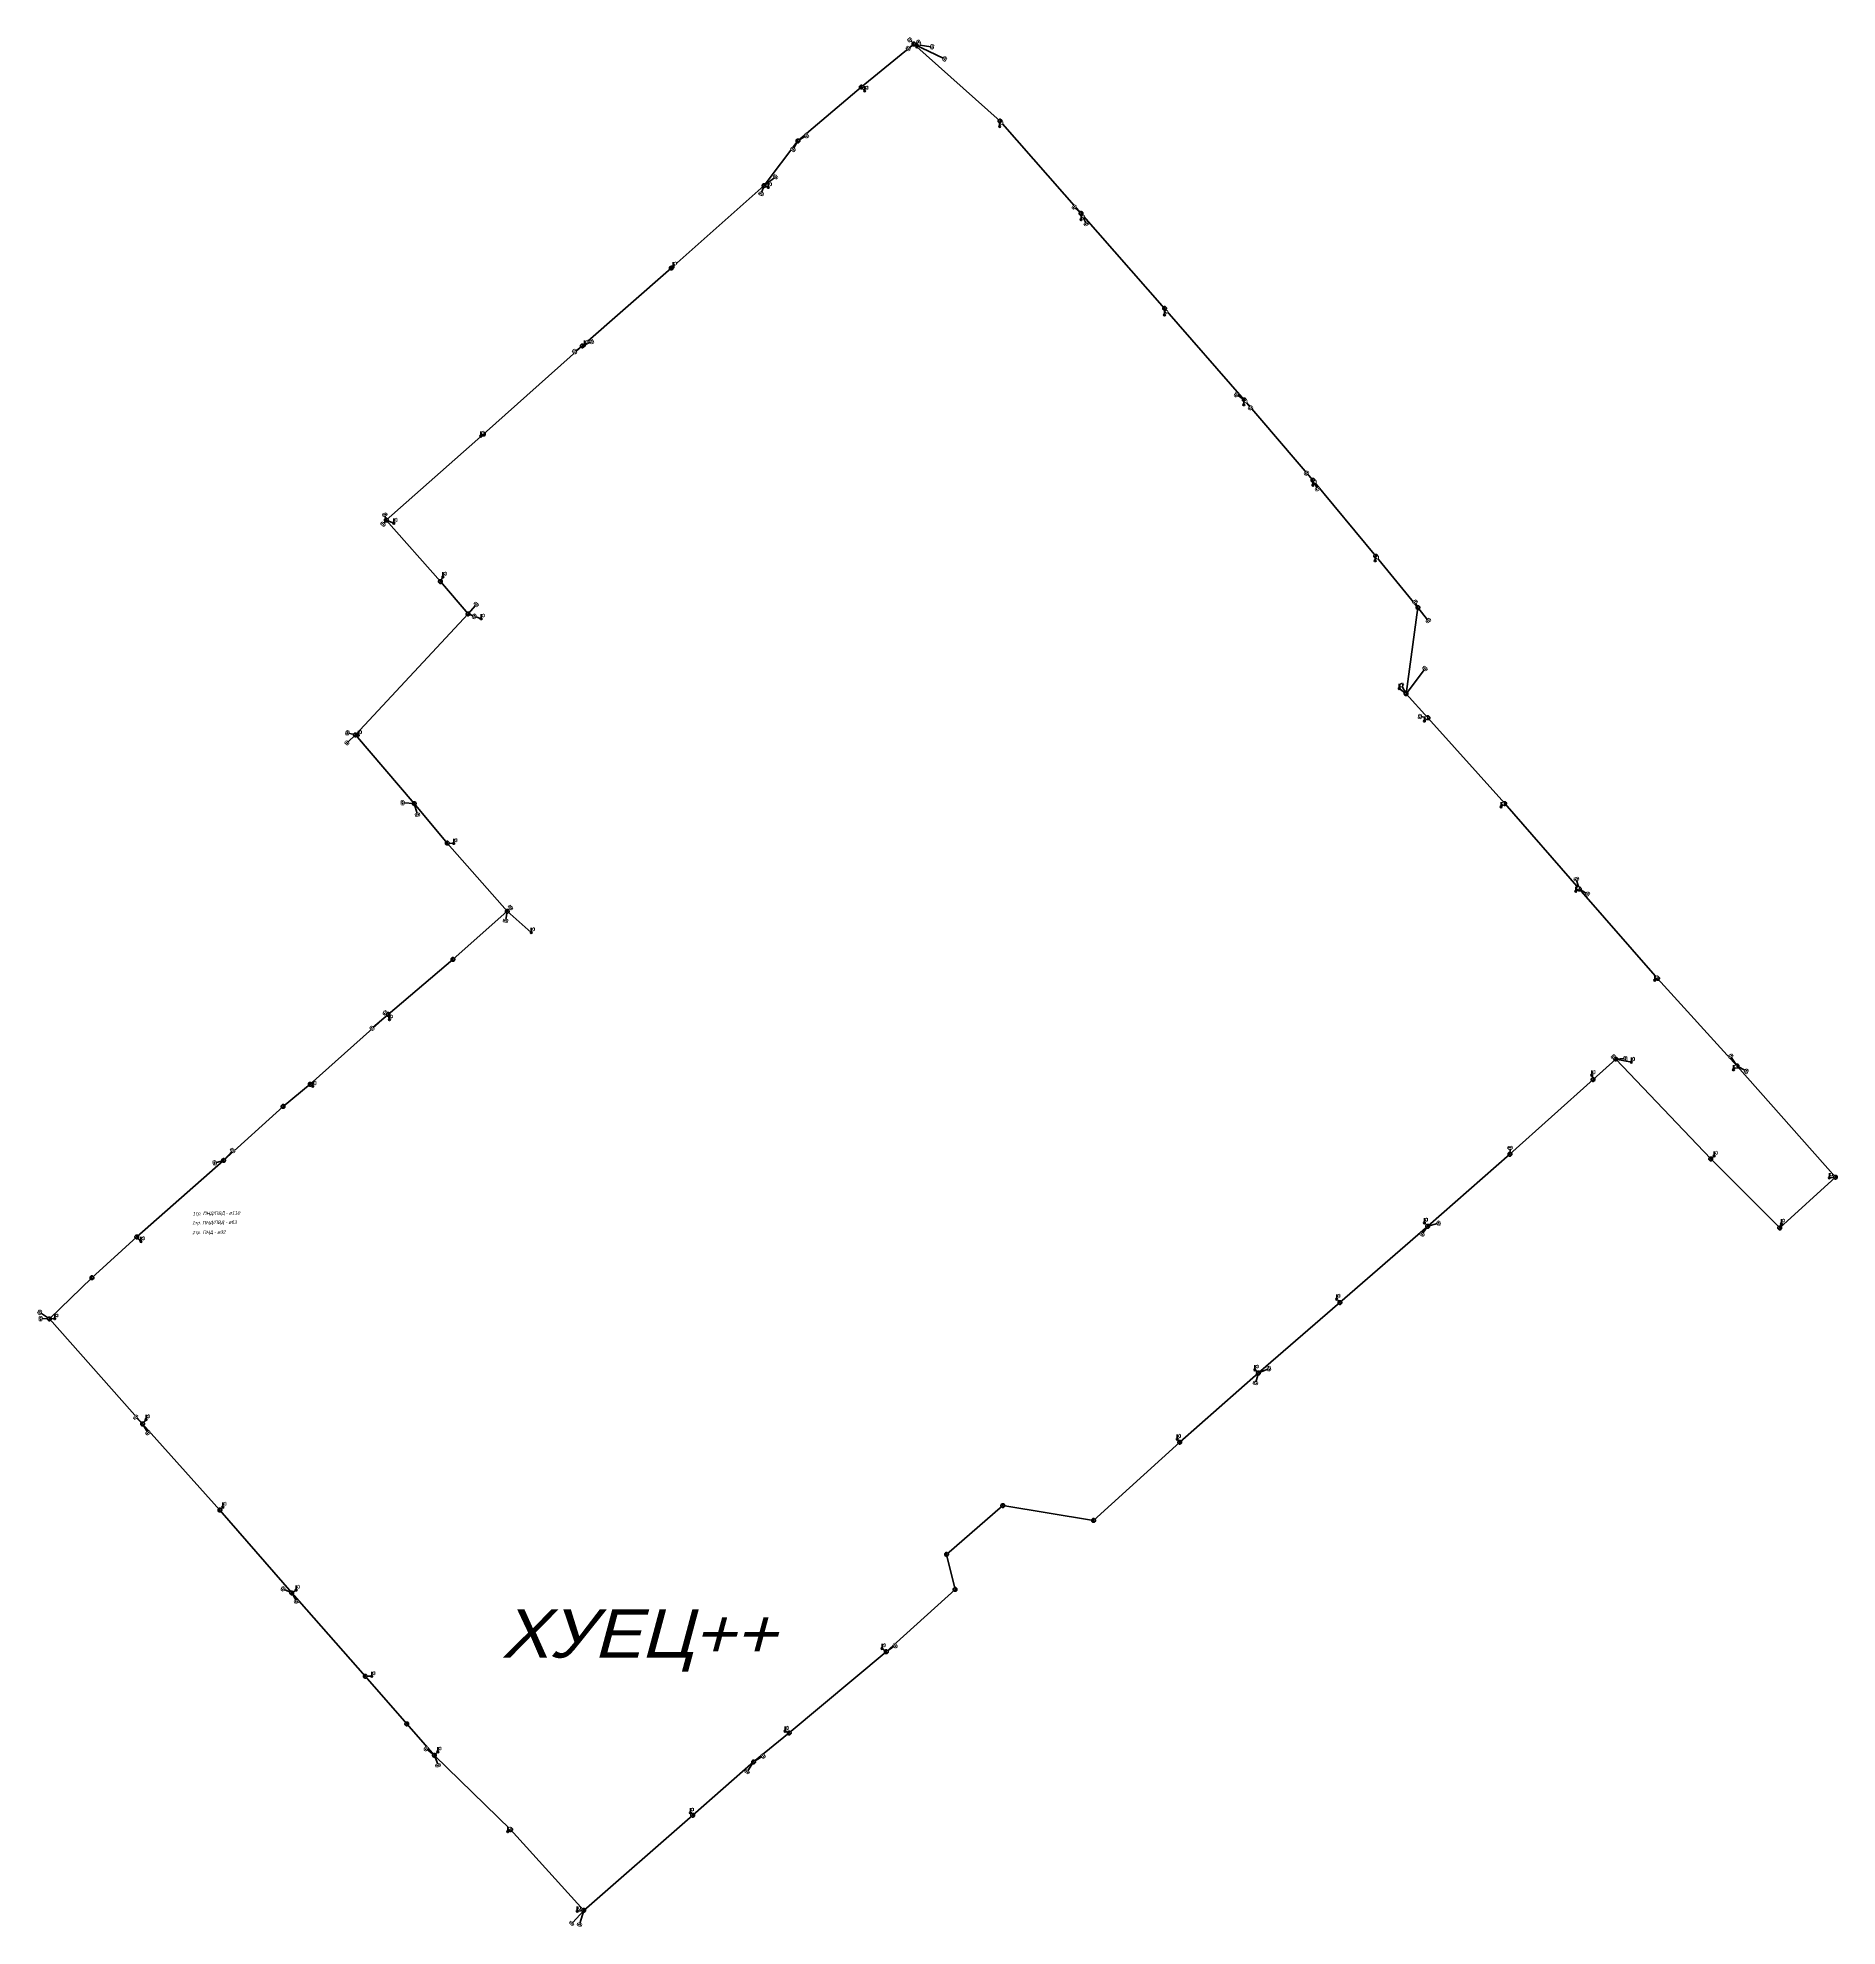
# Model space of a CAD drawing. Header units: metres. Extents: x 2256303 to 2256793, y 5962214 to 5962728.
import ezdxf

# ---------------------------------------------------------------- set-up
doc = ezdxf.new("R2010")
doc.units = ezdxf.units.M
doc.set_wipeout_variables(frame=1)
doc.linetypes.add('259-2-23_Съемка$0$T_03.LINE', pattern=[1, 1, 0])
doc.layers.add('ИЧ_ТК_СС', color=92, linetype='Continuous', lineweight=60)
doc.styles.add('МИП_ГОСТ', font='MIPGOST.SHX', dxfattribs={"width": 1.1, "oblique": 15})

# ---------------------------------------------------------------- blocks, each defined once
blk = doc.blocks.new('Люк Кабель Связи')
at = {"color": 0, "linetype": 'Continuous', "lineweight": -2}
blk.add_wipeout([(1, 0), (1, 0.3), (0.9, 0.5), (0.7, 0.7), (0.5, 0.9), (0.3, 1), (0, 1), (-0.3, 1), (-0.5, 0.9), (-0.7, 0.7), (-0.9, 0.5), (-1, 0.3), (-1, 0), (-1, -0.3), (-0.9, -0.5), (-0.7, -0.7), (-0.5, -0.9), (-0.3, -1), (0, -1), (0.3, -1), (0.5, -0.9), (0.7, -0.7), (0.9, -0.5), (1, -0.3)], dxfattribs=at)
for p, q in [((0, 0), (-0.7, -0.7)), ((0, 0), (0, 1)), ((0.7, -0.7), (0, 0))]:
    blk.add_line(p, q, dxfattribs=at)
at = {"color": 0, "linetype": 'Continuous', "lineweight": -2, "flags": 128}
blk.add_lwpolyline([(1, 0), (1, 0.3), (0.9, 0.5), (0.7, 0.7), (0.5, 0.9), (0.3, 1), (0, 1), (-0.3, 1), (-0.5, 0.9), (-0.7, 0.7), (-0.9, 0.5), (-1, 0.3), (-1, 0), (-1, -0.3), (-0.9, -0.5), (-0.7, -0.7), (-0.5, -0.9), (-0.3, -1), (0, -1), (0.3, -1), (0.5, -0.9), (0.7, -0.7), (0.9, -0.5), (1, -0.3)], close=True, dxfattribs=at)
at = {"lineweight": 20}
blk.add_circle((0, 0), 1, dxfattribs=at)
blk = doc.blocks.new('Столб МЕТ')
at = {"linetype": 'Continuous', "lineweight": -2}
h = blk.add_hatch(color=0, dxfattribs=at)
edge = h.paths.add_edge_path()
edge.add_arc((0, 0), 0.1, 0, 360)
at = {"color": 0, "linetype": 'Continuous', "lineweight": -2}
blk.add_circle((0, 0), 0.1, dxfattribs=at)
blk = doc.blocks.new('259-2-23_Съемка$0$T_03.44.02')
at = {"color": 0, "linetype": '259-2-23_Съемка$0$T_03.LINE', "lineweight": -2}
blk.add_lwpolyline([(-0.5, 0), (0.5, 0), (0.5, 0.6), (-0.5, 0.6)], close=True, dxfattribs=at)
blk.add_wipeout([(-0.5, 0.6), (0.5, 0.6), (0.5, 0), (-0.5, 0)])
at = {"color": 0, "linetype": '259-2-23_Съемка$0$T_03.LINE', "lineweight": 15}
for centre in [(-0.24, 0.3), (0.24, 0.3)]:
    blk.add_circle(centre, 0.075, dxfattribs=at)
blk = doc.blocks.new('259-2-23_Съемка$0$g5_111_3b')
h = blk.add_hatch(color=0)
edge = h.paths.add_edge_path()
edge.add_arc((0, 0), 0.25, 0, 360)
at = {"color": 0}
for points in [[(0, 1.25), (0, 0.25)], [(0.25, 0.875), (0, 0.875)], [(0.75, 1.25), (0.75, 0.5)]]:
    blk.add_lwpolyline(points, dxfattribs=at)
blk.add_lwpolyline([(0.75, 1.25), (0.25, 0.875), (0.75, 0.5)])
blk.add_circle((0, 0), 0.25, dxfattribs=at)
blk.add_wipeout([(0.25, 0.875), (0.75, 1.25), (0.75, 0.5)])

msp = doc.modelspace()

# ---------------------------------------------------------------- linework, layer by layer
at = {"layer": 'ИЧ_ТК_СС'}
for points in [[(2256306.6214, 5962379.1155), (2256318.1846, 5962390.2885), (2256330.4263, 5962401.3869), (2256354.0535, 5962422.2243), (2256370.2341, 5962436.8947), (2256377.6157, 5962442.9373), (2256398.8047, 5962461.9407), (2256416.4349, 5962476.9105), (2256431.2405, 5962489.993), (2256414.9204, 5962508.5501), (2256405.9398, 5962519.2984), (2256389.8973, 5962537.9841), (2256420.5556, 5962570.8805), (2256413.0584, 5962579.7026), (2256398.2981, 5962596.4411), (2256424.7409, 5962619.8161), (2256451.6775, 5962643.8216), (2256475.8769, 5962664.9939), (2256501.123, 5962687.4284), (2256510.3453, 5962699.6065), (2256527.5884, 5962714.2436), (2256541.8799, 5962725.9229), (2256565.3357, 5962704.9589), (2256587.3873, 5962679.8519), (2256610.1337, 5962654.033), (2256631.8176, 5962629.1027), (2256650.4746, 5962607.2809), (2256667.5921, 5962586.6046), (2256679.0711, 5962572.6336), (2256675.8202, 5962549.1895), (2256681.7661, 5962542.6483), (2256702.6699, 5962519.2995), (2256722.9498, 5962496.0673), (2256744.2911, 5962471.7495), (2256765.9229, 5962447.8873), (2256792.6724, 5962417.6553), (2256777.5342, 5962403.8629), (2256758.7705, 5962422.6249), (2256732.8805, 5962449.8036), (2256726.7128, 5962444.2273), (2256704.0918, 5962423.9034), (2256681.7462, 5962404.3281), (2256657.8371, 5962383.5395), (2256635.6542, 5962364.3964), (2256614.2287, 5962345.5365), (2256590.7767, 5962324.272), (2256566.0984, 5962328.3066), (2256550.7846, 5962315.0436), (2256553.1159, 5962305.5039), (2256534.3623, 5962288.5308), (2256507.9668, 5962266.4411), (2256498.2667, 5962258.553), (2256481.7044, 5962244.0741), (2256452.0524, 5962218.1938), (2256432.1217, 5962240.1812), (2256411.4252, 5962260.3577), (2256403.8737, 5962268.9084)], [(2256541.8799, 5962725.9229), (2256542.6744, 5962725.1328)], [(2256527.5884, 5962714.2436), (2256528.4997, 5962713.1863)], [(2256565.3357, 5962704.9589), (2256565.2342, 5962703.5149)], [(2256501.123, 5962687.4284), (2256502.2737, 5962686.9425)], [(2256587.3873, 5962679.8519), (2256587.3881, 5962678.1688)], [(2256475.8769, 5962664.9939), (2256476.3608, 5962665.3356)], [(2256610.1337, 5962654.033), (2256610.105, 5962652.2481)], [(2256451.6775, 5962643.8216), (2256452.2886, 5962644.0016)], [(2256631.8176, 5962629.1027), (2256631.6686, 5962627.8213)], [(2256424.7409, 5962619.8161), (2256424.0138, 5962619.2555)], [(2256650.4746, 5962607.2809), (2256650.4931, 5962605.9465)], [(2256398.2981, 5962596.4411), (2256400.379, 5962595.5818)], [(2256667.5921, 5962586.6046), (2256667.4465, 5962585.3662)], [(2256420.5556, 5962570.8805), (2256424.1378, 5962569.6018)], [(2256675.8202, 5962549.1895), (2256673.9793, 5962550.6065)], [(2256389.8973, 5962537.9841), (2256390.7165, 5962537.8689)], [(2256681.7661, 5962542.6483), (2256680.8225, 5962541.7576)], [(2256702.6699, 5962519.2995), (2256701.679, 5962518.4088)], [(2256414.9204, 5962508.5501), (2256416.6697, 5962508.4664)], [(2256722.9498, 5962496.0673), (2256722.0488, 5962495.4257)], [(2256431.2405, 5962489.993), (2256437.773, 5962484.2384)], [(2256744.2911, 5962471.7495), (2256743.5027, 5962471.2183)], [(2256398.8047, 5962461.9407), (2256399.1797, 5962460.5293)], [(2256726.7128, 5962444.2273), (2256726.3688, 5962445.397)], [(2256732.8805, 5962449.8036), (2256737.1385, 5962448.93)], [(2256765.9229, 5962447.8873), (2256764.9276, 5962446.8908)], [(2256377.6157, 5962442.9373), (2256378.2997, 5962442.4143)], [(2256704.0918, 5962423.9034), (2256704.1247, 5962425.3604)], [(2256792.6724, 5962417.6553), (2256791.0233, 5962417.5018)], [(2256681.7462, 5962404.3281), (2256680.8101, 5962405.2192)], [(2256777.5342, 5962403.8629), (2256777.9914, 5962404.9717)], [(2256330.4263, 5962401.3869), (2256331.5606, 5962400.1495)], [(2256657.8371, 5962383.5395), (2256656.9505, 5962384.4759)], [(2256306.6214, 5962379.1155), (2256308.0789, 5962379.1656)], [(2256635.6542, 5962364.3964), (2256634.703, 5962365.2528)], [(2256614.2287, 5962345.5365), (2256613.5795, 5962346.3796)], [(2256534.3623, 5962288.5308), (2256533.2165, 5962289.4333)], [(2256507.9668, 5962266.4411), (2256506.8371, 5962266.9262)], [(2256411.4252, 5962260.3577), (2256412.3618, 5962261.3291)], [(2256432.1217, 5962240.1812), (2256431.3604, 5962239.6127)], [(2256481.7044, 5962244.0741), (2256481.0606, 5962244.75)], [(2256452.0524, 5962218.1938), (2256450.2865, 5962217.9657)]]:
    msp.add_lwpolyline(points, dxfattribs=at)
for points, elevation in [([(2256541.8799, 5962725.9229), (2256540.5993, 5962724.9125)], 206.7316), ([(2256541.8799, 5962725.9229), (2256540.9491, 5962726.8678)], 206.7316), ([(2256541.8799, 5962725.9229), (2256542.9159, 5962726.2944)], 206.7316), ([(2256541.8799, 5962725.9229), (2256546.5419, 5962725.2096)], 206.7316), ([(2256541.8799, 5962725.9229), (2256550.0189, 5962722.047)], 206.7316), ([(2256510.3453, 5962699.6065), (2256509.1679, 5962697.5218)], 205.2178), ([(2256510.3453, 5962699.6065), (2256512.4049, 5962700.8512)], 205.2178), ([(2256501.123, 5962687.4284), (2256500.4081, 5962685.5142)], 205.0687), ([(2256501.123, 5962687.4284), (2256504.0222, 5962689.6358)], 205.0687), ([(2256587.3873, 5962679.8519), (2256585.7087, 5962681.3532)], 207.4723), ([(2256587.3873, 5962679.8519), (2256588.7004, 5962677.2892)], 207.4723), ([(2256476.3608, 5962665.3356), (2256475.8769, 5962664.9939)], 204.9116), ([(2256451.6775, 5962643.8216), (2256449.7774, 5962642.3951)], 205.1135), ([(2256451.6775, 5962643.8216), (2256453.9247, 5962644.8741)], 205.1135), ([(2256631.8176, 5962629.1027), (2256629.915, 5962630.3764)], 207.5365), ([(2256631.8176, 5962629.1027), (2256633.3366, 5962627.2183)], 207.5365), ([(2256650.4746, 5962607.2809), (2256648.9558, 5962608.9709)], 207.6166), ([(2256650.4746, 5962607.2809), (2256651.5953, 5962605.1208)], 207.6166), ([(2256398.2981, 5962596.4411), (2256397.6118, 5962595.5187)], 205.6414), ([(2256398.2981, 5962596.4411), (2256397.9575, 5962597.6119)], 205.6414), ([(2256413.0584, 5962579.7026), (2256413.7406, 5962580.9733)], 205.6677), ([(2256679.0711, 5962572.6336), (2256678.3991, 5962573.8434)], 207.5211), ([(2256420.5556, 5962570.8805), (2256422.5952, 5962573.2135)], 205.5914), ([(2256420.5556, 5962570.8805), (2256421.9473, 5962570.3551)], 205.5914), ([(2256420.5556, 5962570.8805), (2256421.9473, 5962570.3551)], 205.5914), ([(2256679.0711, 5962572.6336), (2256681.7088, 5962569.3163)], 207.5211), ([(2256675.8202, 5962549.1895), (2256680.827, 5962555.7853)], 205.1797), ([(2256675.8202, 5962549.1895), (2256674.7007, 5962551.2897)], 205.1797), ([(2256681.7661, 5962542.6483), (2256679.8968, 5962542.9488)], 205.183), ([(2256389.8973, 5962537.9841), (2256387.807, 5962536.0156)], 205.5013), ([(2256389.8973, 5962537.9841), (2256388.0222, 5962538.4518)], 205.5013), ([(2256405.9398, 5962519.2984), (2256403.0575, 5962519.4953)], 205.5253), ([(2256405.9398, 5962519.2984), (2256406.7169, 5962516.5632)], 205.5253), ([(2256722.9498, 5962496.0673), (2256722.257, 5962498.4882)], 204.9014), ([(2256722.9498, 5962496.0673), (2256724.9555, 5962494.8322)], 204.9014), ([(2256431.2405, 5962489.993), (2256430.8279, 5962487.7102)], 205.463), ([(2256431.2405, 5962489.993), (2256431.9077, 5962490.7623)], 205.463), ([(2256394.6399, 5962458.3431), (2256398.8047, 5962461.9407)], 204.5118), ([(2256398.8047, 5962461.9407), (2256398.2181, 5962462.2371)], 204.7259), ([(2256765.9229, 5962447.8873), (2256764.3304, 5962450.3311)], 205.0579), ([(2256732.8805, 5962449.8036), (2256732.4647, 5962450.2667)], 205.1391), ([(2256732.8805, 5962449.8036), (2256735.2215, 5962449.9031)], 205.1391), ([(2256765.9229, 5962447.8873), (2256768.1733, 5962446.6425)], 205.0579), ([(2256354.0535, 5962422.2243), (2256356.3304, 5962424.6927)], 204.8815), ([(2256354.0535, 5962422.2243), (2256351.8606, 5962421.6046)], 204.8815), ([(2256759.6696, 5962423.4249), (2256758.7705, 5962422.6249)], 205.2237), ([(2256681.7462, 5962404.3281), (2256680.334, 5962402.3581)], 205.2216), ([(2256681.7462, 5962404.3281), (2256684.4177, 5962405.0373)], 205.2216), ([(2256306.6214, 5962379.1155), (2256304.2353, 5962380.7613)], 205.1908), ([(2256306.6214, 5962379.1155), (2256304.5474, 5962379.1727)], 205.1908), ([(2256372.5682, 5962304.5333), (2256353.0343, 5962327.0927), (2256331.987, 5962350.5452), (2256306.6214, 5962379.1155)], 204.9596), ([(2256635.6542, 5962364.3964), (2256634.9094, 5962361.9282)], 205.3691), ([(2256635.6542, 5962364.3964), (2256638.2322, 5962365.4631)], 205.3691), ([(2256331.987, 5962350.5452), (2256330.3188, 5962352.1568)], 204.7444), ([(2256331.987, 5962350.5452), (2256332.9285, 5962351.7125)], 204.7444), ([(2256331.987, 5962350.5452), (2256333.3208, 5962348.3279)], 204.7444), ([(2256353.0343, 5962327.0927), (2256353.8155, 5962327.8904)], 205.0411), ([(2256372.5682, 5962304.5333), (2256370.5079, 5962305.5224)], 204.9596), ([(2256372.5682, 5962304.5333), (2256373.7751, 5962305.3334)], 204.9596), ([(2256392.5894, 5962281.8657), (2256372.5682, 5962304.5333)], 204.9997), ([(2256372.5682, 5962304.5333), (2256373.7694, 5962302.4813)], 204.9596), ([(2256534.3623, 5962288.5308), (2256536.5514, 5962290.0582)], 205.1885), ([(2256403.8737, 5962268.9084), (2256392.5894, 5962281.8657)], 205.2961), ([(2256392.5894, 5962281.8657), (2256394.3519, 5962281.8574)], 204.9997), ([(2256411.4252, 5962260.3577), (2256409.3822, 5962262.0018)], 205.2434), ([(2256411.4252, 5962260.3577), (2256412.3197, 5962257.9206)], 205.2434), ([(2256498.2667, 5962258.553), (2256496.6687, 5962256.1633)], 204.9352), ([(2256498.2667, 5962258.553), (2256500.6125, 5962260.0204)], 204.9352), ([(2256452.0524, 5962218.1938), (2256448.944, 5962214.8355)], 204.6509), ([(2256452.0524, 5962218.1938), (2256451.0068, 5962214.5934)], 204.6509)]:
    msp.add_lwpolyline(points, dxfattribs=dict(at, elevation=elevation))

# ---------------------------------------------------------------- block references
at = {"layer": 'ИЧ_ТК_СС', "xscale": 0.5, "yscale": 0.5, "zscale": 0.5}
for p in [(2256540.5993, 5962724.9125, 206.6937), (2256540.9491, 5962726.8678, 206.7245), (2256542.9159, 5962726.2944, 206.7007), (2256546.5419, 5962725.2096, 206.7704), (2256565.2342, 5962703.5149, 207.3942), (2256509.1679, 5962697.5218, 205.0117), (2256512.4049, 5962700.8512, 205.1427), (2256504.0222, 5962689.6358, 204.9287), (2256500.4081, 5962685.5142, 205.0465), (2256585.7087, 5962681.3532, 207.1975), (2256588.7004, 5962677.2892, 207.1374), (2256449.7774, 5962642.3951, 204.9817), (2256453.9247, 5962644.8741, 205.1024), (2256629.915, 5962630.3764, 207.2313), (2256633.3366, 5962627.2183, 207.2569), (2256648.9558, 5962608.9709, 207.4792), (2256651.5953, 5962605.1208, 207.5315), (2256397.6118, 5962595.5187, 205.4463), (2256397.9575, 5962597.6119, 205.3504), (2256678.3991, 5962573.8434, 207.2966), (2256421.9473, 5962570.3551, 205.4182), (2256422.5952, 5962573.2135, 205.4833), (2256681.7088, 5962569.3163, 207.2912), (2256680.827, 5962555.7853, 206.581), (2256674.7007, 5962551.2897, 205.1911), (2256679.8968, 5962542.9488, 204.984), (2256388.0222, 5962538.4518, 205.2407), (2256387.807, 5962536.0156, 205.1862), (2256403.0575, 5962519.4953, 205.2903), (2256406.7169, 5962516.5632, 205.4586), (2256722.257, 5962498.4882, 204.8215), (2256724.9555, 5962494.8322, 204.7701), (2256430.8279, 5962487.7102, 205.3511), (2256431.9077, 5962490.7623, 205.4073), (2256398.2181, 5962462.2371, 204.6323), (2256394.6399, 5962458.3431, 204.5118), (2256732.4647, 5962450.2667, 204.9632), (2256764.3304, 5962450.3311, 205.1134), (2256735.2215, 5962449.9031, 204.9316), (2256768.1733, 5962446.6425, 204.9749), (2256356.3304, 5962424.6927, 204.8866), (2256704.1247, 5962425.3604, 205.1554), (2256351.8606, 5962421.6046, 204.9736), (2256684.4177, 5962405.0373, 205.1175), (2256680.334, 5962402.3581, 205.2309), (2256304.2353, 5962380.7613, 205.1039), (2256304.5474, 5962379.1727, 205.1096), (2256638.2322, 5962365.4631, 205.16), (2256634.9094, 5962361.9282, 205.1393), (2256330.3188, 5962352.1568, 204.547), (2256333.3208, 5962348.3279, 204.5516), (2256536.5514, 5962290.0582, 204.9715), (2256409.3822, 5962262.0018, 204.9573), (2256412.3197, 5962257.9206, 204.9412), (2256496.6687, 5962256.1633, 204.449), (2256500.6125, 5962260.0204, 204.6281), (2256448.944, 5962214.8355, 204.4026), (2256448.944, 5962214.8355, 204.4026), (2256451.0068, 5962214.5934, 204.3628), (2256451.0068, 5962214.5934, 204.3628)]:
    msp.add_blockref('Столб МЕТ', p, dxfattribs=at)

# ---------------------------------------------------------------- texts
at = {"style": 'МИП_ГОСТ', "oblique": 15, "width": 1.1}
for s, p in [('1тр. ПНД/ПВД - ø63', (2256345.4545, 5962404.788)), ('1тр. ПНД/ПВД - ø110', (2256345.5812, 5962407.279)), ('1тр. ПНД - ø32', (2256345.5024, 5962402.1467))]:
    msp.add_text(s, height=0.9, rotation=0.973011, dxfattribs=at).set_placement(p)
at = {"insert": (2256429.6072, 5962300.0567), "char_height": 13.10655, "attachment_point": 1, "style": 'МИП_ГОСТ'}
msp.add_mtext_dynamic_manual_height_columns('ХУЕЦ++', width=50.80449, gutter_width=65.5328, heights=[0], dxfattribs=at)

# ---------------------------------------------------------------- next in the draw order: block references
at = {"layer": 'ИЧ_ТК_СС', "xscale": 0.5, "yscale": 0.5, "zscale": 0.5}
for p in [(2256541.8799, 5962725.9229, 206.7316), (2256527.5884, 5962714.2436, 205.1898), (2256565.3357, 5962704.9589, 207.3448), (2256510.3453, 5962699.6065, 205.2178), (2256501.123, 5962687.4284, 205.0687), (2256587.3873, 5962679.8519, 207.4723), (2256475.8769, 5962664.9939, 204.9294), (2256610.1337, 5962654.033, 207.4449), (2256451.6775, 5962643.8216, 205.1135), (2256631.8176, 5962629.1027, 207.5365), (2256424.7409, 5962619.8161, 205.4814), (2256650.4746, 5962607.2809, 207.6166), (2256398.2981, 5962596.4411, 205.6414), (2256667.5921, 5962586.6046, 207.444), (2256413.0584, 5962579.7026, 205.6677), (2256420.5556, 5962570.8805, 205.5914), (2256679.0711, 5962572.6336, 207.5211), (2256675.8202, 5962549.1895, 205.1797), (2256681.7661, 5962542.6483, 205.183), (2256389.8973, 5962537.9841, 205.5013), (2256405.9398, 5962519.2984, 205.5253), (2256702.6699, 5962519.2995, 205.1566), (2256414.9204, 5962508.5501, 205.6741), (2256722.9498, 5962496.0673, 204.9014), (2256431.2405, 5962489.993, 205.463), (2256416.4349, 5962476.9105, 204.9372), (2256744.2911, 5962471.7495, 205.0566), (2256398.8047, 5962461.9407, 204.7259), (2256732.8805, 5962449.8036, 205.1391), (2256765.9229, 5962447.8873, 205.0579), (2256377.6157, 5962442.9373, 204.8124), (2256726.7128, 5962444.2273, 205.1107), (2256370.2341, 5962436.8947, 204.8193), (2256354.0535, 5962422.2243, 204.8815), (2256704.0918, 5962423.9034, 205.2144), (2256758.7705, 5962422.6249, 205.095), (2256792.6724, 5962417.6553, 205.1071), (2256681.7462, 5962404.3281, 205.2216), (2256777.5342, 5962403.8629, 205.0125), (2256330.4263, 5962401.3869, 205.1131), (2256318.1846, 5962390.2885, 205.1093), (2256657.8371, 5962383.5395, 205.262), (2256306.6214, 5962379.1155, 205.1908), (2256635.6542, 5962364.3964, 205.3691), (2256331.987, 5962350.5452, 204.7444), (2256614.2287, 5962345.5365, 205.4025), (2256353.0343, 5962327.0927, 205.0411), (2256566.0984, 5962328.3066, 205.167), (2256590.7767, 5962324.272, 205.0756), (2256550.7846, 5962315.0436, 205.0612), (2256372.5682, 5962304.5333, 204.9596), (2256553.1159, 5962305.5039, 205.0152), (2256534.3623, 5962288.5308, 205.1885), (2256392.5894, 5962281.8657, 204.9997), (2256403.8737, 5962268.9084, 205.2961), (2256507.9668, 5962266.4411, 205.0357), (2256411.4252, 5962260.3577, 205.2434), (2256498.2667, 5962258.553, 204.9352), (2256432.1217, 5962240.1812, 204.895), (2256481.7044, 5962244.0741, 204.8213), (2256452.0524, 5962218.1938, 204.6509)]:
    msp.add_blockref('Люк Кабель Связи', p, dxfattribs=at)
at = {"layer": 'ИЧ_ТК_СС', "linetype": 'Continuous'}
for p, rotation in [((2256546.5419, 5962725.2096, 206.7704), 263.6495512982912), ((2256550.0189, 5962722.047, 206.8541), 241.3963378060444), ((2256680.827, 5962555.7853, 206.581), 323.2945909573043), ((2256394.6399, 5962458.3431, 204.5118), 134.3154038672358)]:
    msp.add_blockref('259-2-23_Съемка$0$T_03.44.02', p, dxfattribs=dict(at, rotation=rotation))
at = {"layer": 'ИЧ_ТК_СС'}
msp.add_blockref('259-2-23_Съемка$0$g5_111_3b', (2256437.773, 5962484.2384), dxfattribs=at)

# ---------------------------------------------------------------- next in the draw order: block references
at = {"layer": 'ИЧ_ТК_СС', "linetype": 'Continuous'}
for p, rotation in [((2256540.9491, 5962726.8678, 206.7245), 42.41427241556558), ((2256509.1679, 5962697.5218, 205.0117), 146.4886244410989), ((2256512.4049, 5962700.8512, 205.1427), 304.3570444561694), ((2256504.0222, 5962689.6358, 204.9287), 309.3431951415351), ((2256500.4081, 5962685.5142, 205.0465), 160.1603331510219), ((2256585.7087, 5962681.3532, 207.1975), 46.64156790334447), ((2256588.7004, 5962677.2892, 207.1374), 206.2244117353065), ((2256453.9247, 5962644.8741, 205.1024), 299.1479509856778), ((2256449.7774, 5962642.3951, 204.9817), 122.1431046848797), ((2256629.915, 5962630.3764, 207.2313), 55.68225657216853), ((2256633.3366, 5962627.2183, 207.2569), 219.9194601289809), ((2256648.9558, 5962608.9709, 207.4792), 42.18569537431804), ((2256651.5953, 5962605.1208, 207.5315), 206.9228654260192), ((2256397.6118, 5962595.5187, 205.4463), 139.4265269825882), ((2256678.3991, 5962573.8434, 207.2966), 26.24174055778163), ((2256421.9473, 5962570.3551, 205.4182), 250.2522368595093), ((2256681.7088, 5962569.3163, 207.2912), 217.4953796288736), ((2256674.7007, 5962551.2897, 205.1911), 29.81648483283657), ((2256679.8968, 5962542.9488, 204.984), 83.44372591821663), ((2256387.807, 5962536.0156, 205.1862), 134.3154038672358), ((2256403.0575, 5962519.4953, 205.2903), 85.90885990833442), ((2256406.7169, 5962516.5632, 205.4586), 194.0104293774383), ((2256722.257, 5962498.4882, 204.8215), 15.34328231444243), ((2256431.9077, 5962490.7623, 205.4073), 319.4689106404555), ((2256724.9555, 5962494.8322, 204.7701), 234.351994267345), ((2256430.8279, 5962487.7102, 205.3511), 171.3868818265632), ((2256398.2181, 5962462.2371, 204.6323), 62.38756745090436), ((2256735.2215, 5962449.9031, 204.9316), 272.6225821766456), ((2256764.3304, 5962450.3311, 205.1134), 32.28124911676662), ((2256768.1733, 5962446.6425, 204.9749), 239.3929903243075), ((2256356.3304, 5962424.6927, 204.8866), 320.875439947245), ((2256704.1247, 5962425.3604, 205.1554), 0.309503992714712), ((2256351.8606, 5962421.6046, 204.9736), 103.7525755997392), ((2256684.4177, 5962405.0373, 205.1175), 287.3190733786074), ((2256680.334, 5962402.3581, 205.2309), 146.9171973228923), ((2256304.5474, 5962379.1727, 205.1096), 87.60718981596054), ((2256638.2322, 5962365.4631, 205.16), 286.3623532568174), ((2256634.9094, 5962361.9282, 205.1393), 166.8204470011463), ((2256330.3188, 5962352.1568, 204.547), 46.33027851015223), ((2256333.3208, 5962348.3279, 204.5516), 214.1091373016802), ((2256370.5079, 5962305.5224, 204.5694), 63.10693654042357), ((2256373.7694, 5962302.4813, 204.5912), 205.7295702869067), ((2256536.5514, 5962290.0582, 204.9715), 306.2385768552807), ((2256409.3822, 5962262.0018, 204.9573), 53.87793479685712), ((2256500.6125, 5962260.0204, 204.6281), 301.9082974365728), ((2256412.3197, 5962257.9206, 204.9412), 194.5718310355554), ((2256496.6687, 5962256.1633, 204.449), 147.1887517262394), ((2256448.944, 5962214.8355, 204.4026), 134.3154038672358)]:
    msp.add_blockref('259-2-23_Съемка$0$T_03.44.02', p, dxfattribs=dict(at, rotation=rotation))
at = {"layer": 'ИЧ_ТК_СС'}
for p in [(2256528.4997, 5962713.1863), (2256565.2342, 5962703.5149), (2256476.3608, 5962665.3356), (2256610.105, 5962652.2481), (2256424.0138, 5962619.2555), (2256667.4465, 5962585.3662), (2256413.7406, 5962580.9733, 205.6677), (2256701.679, 5962518.4088), (2256416.6697, 5962508.4664), (2256743.5027, 5962471.2183), (2256726.3688, 5962445.397), (2256378.2997, 5962442.4143), (2256759.6696, 5962423.4249, 205.2237), (2256791.0233, 5962417.5018), (2256777.9914, 5962404.9717), (2256331.5606, 5962400.1495), (2256656.9505, 5962384.4759), (2256308.0789, 5962379.1656), (2256634.703, 5962365.2528), (2256613.5795, 5962346.3796), (2256353.8155, 5962327.8904, 205.0411), (2256394.3519, 5962281.8574, 204.9997), (2256506.8371, 5962266.9262), (2256481.0606, 5962244.75), (2256431.3604, 5962239.6127)]:
    msp.add_blockref('259-2-23_Съемка$0$g5_111_3b', p, dxfattribs=at)

# ---------------------------------------------------------------- next in the draw order: block references
at = {"layer": 'ИЧ_ТК_СС', "linetype": 'Continuous'}
for p, rotation in [((2256540.5993, 5962724.9125, 206.6937), 128.4224241109353), ((2256397.9575, 5962597.6119, 205.3504), 13.70467829739636), ((2256422.5952, 5962573.2135, 205.4833), 319.7516338831504), ((2256388.0222, 5962538.4518, 205.2407), 77.89271896954737), ((2256732.4647, 5962450.2667, 204.9632), 44.37285053902002), ((2256304.2353, 5962380.7613, 205.1039), 59.95362673470359), ((2256451.0068, 5962214.5934, 204.3628), 162.2568518558069)]:
    msp.add_blockref('259-2-23_Съемка$0$T_03.44.02', p, dxfattribs=dict(at, rotation=rotation))
at = {"layer": 'ИЧ_ТК_СС'}
for p in [(2256502.2737, 5962686.9425), (2256587.3881, 5962678.1688), (2256452.2886, 5962644.0016), (2256631.6686, 5962627.8213), (2256650.4931, 5962605.9465), (2256673.9793, 5962550.6065), (2256680.8225, 5962541.7576), (2256722.0488, 5962495.4257), (2256399.1797, 5962460.5293), (2256737.1385, 5962448.93), (2256764.9276, 5962446.8908), (2256680.8101, 5962405.2192), (2256332.9285, 5962351.7125, 204.7444), (2256373.7751, 5962305.3334, 204.9596), (2256533.2165, 5962289.4333), (2256412.3618, 5962261.3291), (2256450.2865, 5962217.9657)]:
    msp.add_blockref('259-2-23_Съемка$0$g5_111_3b', p, dxfattribs=at)

# ---------------------------------------------------------------- next in the draw order: block references
at = {"layer": 'ИЧ_ТК_СС', "linetype": 'Continuous', "rotation": 292.2714541185967}
msp.add_blockref('259-2-23_Съемка$0$T_03.44.02', (2256542.9159, 5962726.2944, 206.7007), dxfattribs=at)
at = {"layer": 'ИЧ_ТК_СС'}
for p in [(2256400.379, 5962595.5818), (2256424.1378, 5962569.6018), (2256390.7165, 5962537.8689)]:
    msp.add_blockref('259-2-23_Съемка$0$g5_111_3b', p, dxfattribs=at)

# ---------------------------------------------------------------- next in the draw order: block references
msp.add_blockref('259-2-23_Съемка$0$g5_111_3b', (2256542.6744, 5962725.1328), dxfattribs=at)

doc.saveas('drawing.dxf')
